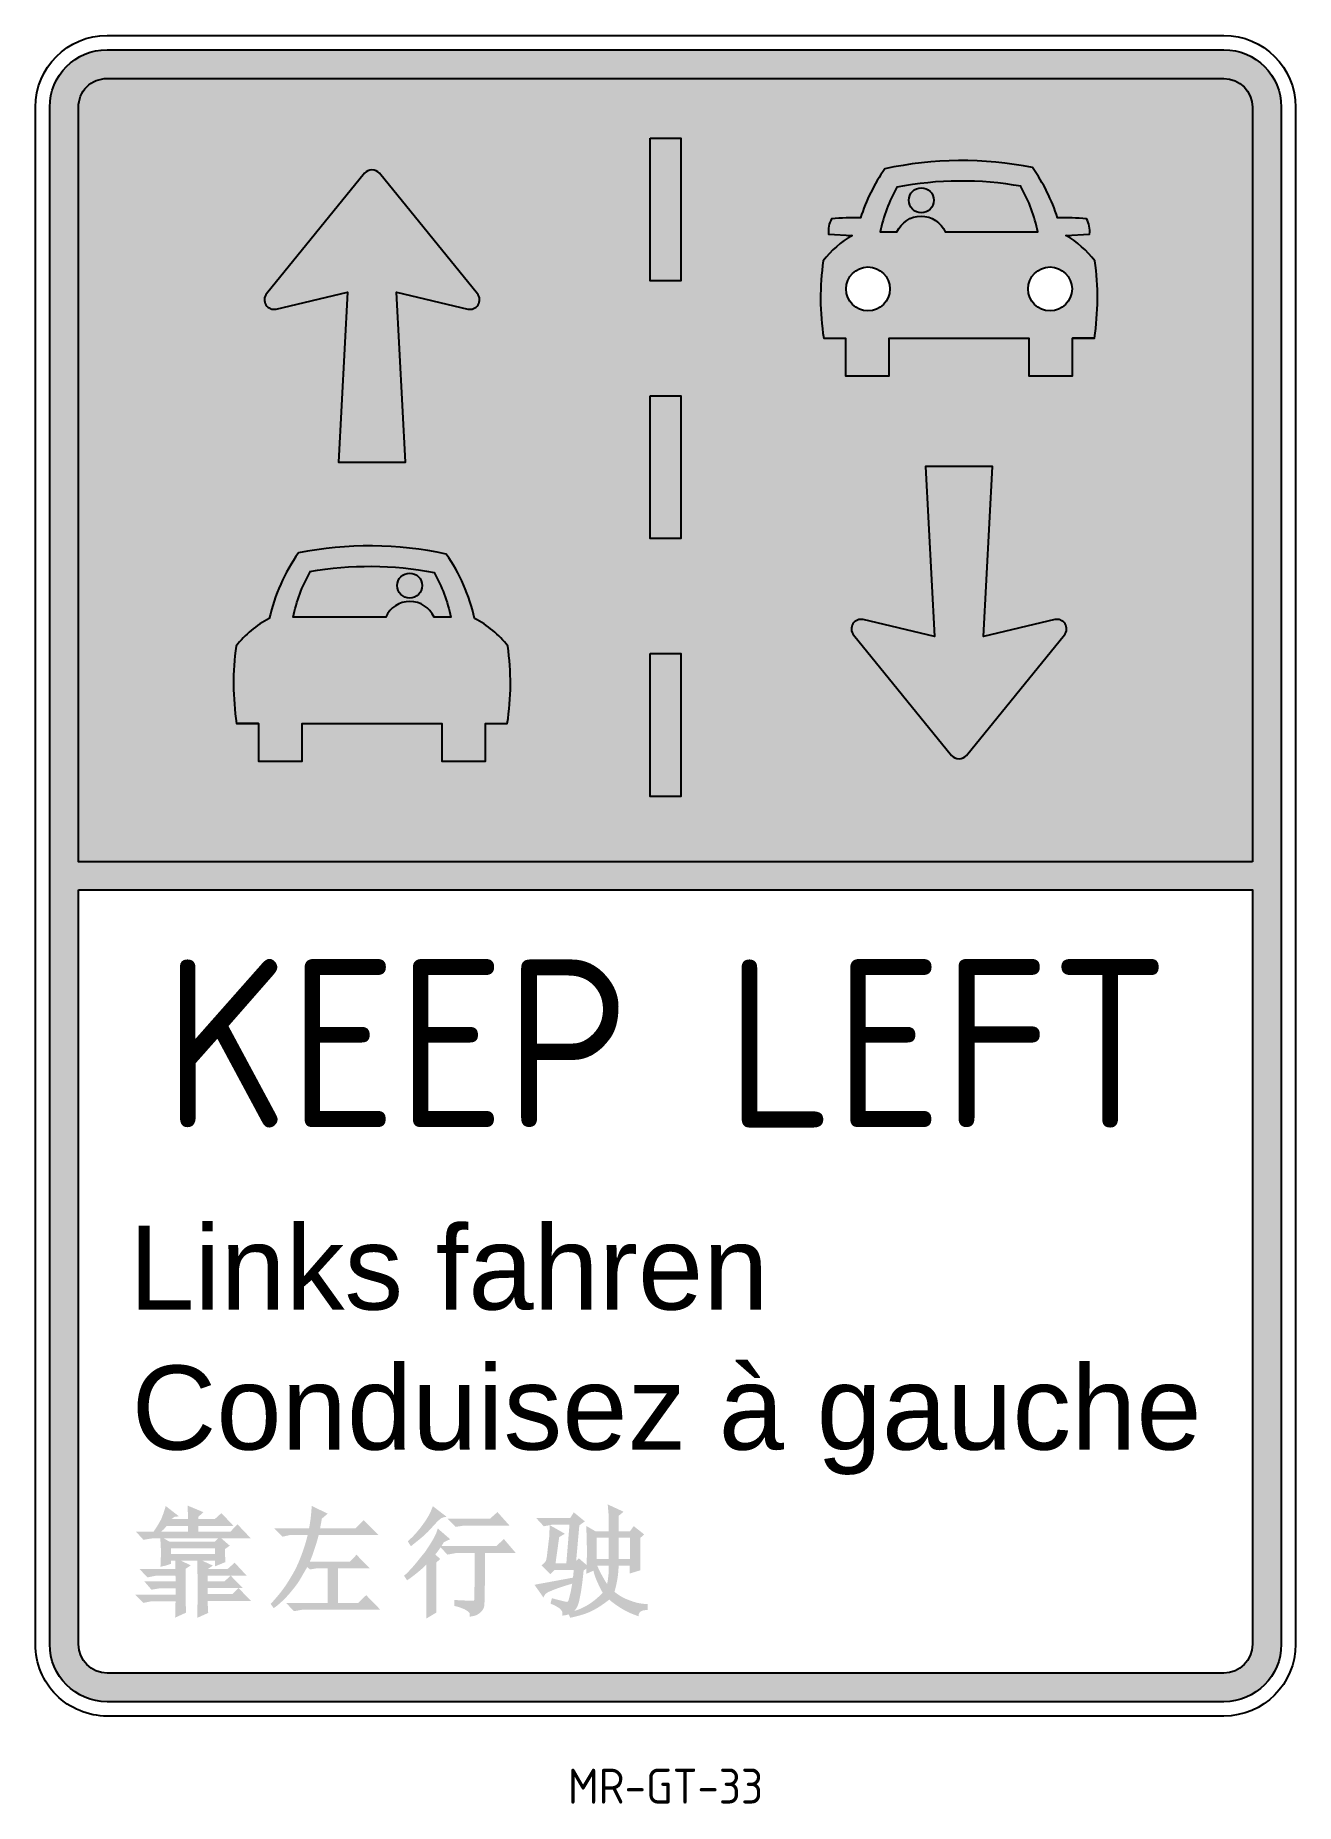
# Model space of a CAD drawing. Header units: millimetres. Extents: x 52 to 142, y -6 to 120.
import ezdxf
from ezdxf.enums import TextEntityAlignment as Align

# ---------------------------------------------------------------- set-up
doc = ezdxf.new("R2010")
doc.units = ezdxf.units.MM
doc.linetypes.add('CENTERX2', pattern=[101.60000000000001, 63.5, -12.7, 12.7, -12.7])
doc.layers.add('gold', color=7, linetype='Continuous', true_color=0xfedb00)
for name, color, linetype in [('L18', 4, 'Continuous'), ('L25', 1, 'Continuous'), ('T25', 1, 'Continuous')]:
    doc.layers.add(name, color=color, linetype=linetype)
doc.styles.add('flag text', font='arial.ttf')
doc.styles.add('ISO', font='isocp2.shx')

msp = doc.modelspace()

# ---------------------------------------------------------------- texts
at = {"layer": 'L18', "style": 'flag text'}
for s, p in [('Links fahren', (58.42035646767209, 29.02511274512469)), ('Conduisez à gauche', (58.59732960631283, 19.02787238744985))]:
    msp.add_text(s, height=6, dxfattribs=at).set_placement(p)
at = {"layer": 'L25', "style": 'ISO'}
msp.add_text('KEEP LEFT', height=12, dxfattribs=at).set_placement((96.80203334175752, 42.02152521010198), align=Align.CENTER)
at = {"layer": 'T25', "linetype": 'CENTERX2', "style": 'ISO'}
msp.add_text('MR-GT-33', height=2.5, dxfattribs=at).set_placement((96.72302393939651, -5.0000002027177), align=Align.MIDDLE_CENTER)

# ---------------------------------------------------------------- hatches: boundary and pattern name
at = {"layer": 'gold'}
h = msp.add_hatch(color=256, dxfattribs=at)
edge = h.paths.add_edge_path(flags=16)
edge.add_line((67.66330674862556, 70.88075848372428), (67.66330674862556, 68.1873467658484))
edge.add_line((67.66330674862556, 68.1873467658484), (70.7661451804212, 68.1873467658484))
edge.add_line((70.7661451804212, 68.1873467658484), (70.7661451804212, 70.88075848372428))
edge.add_line((70.7661451804212, 70.88075848372428), (80.75843360176981, 70.88075848372428))
edge.add_line((80.75843360176981, 70.88075848372428), (80.75843360176981, 68.1873467658484))
edge.add_line((80.75843360176981, 68.1873467658484), (83.86127203356554, 68.1873467658484))
edge.add_line((83.86127203356554, 68.1873467658484), (83.86127203356554, 70.88075848372428))
edge.add_line((83.86127203356554, 70.88075848372428), (85.42836386307019, 70.88075848372428))
edge.add_arc((67.00554430882572, 73.74164986596149), 18.64363107951913, 351.173006146092, 368.1754372012171)
edge.add_arc((79.9679506211097, 72.22507380684965), 6.894186915262678, 37.19548117406867, 63.03586637977446)
edge.add_arc((70.26602754915658, 75.46100595362928), 13.15362866245323, 12.77599056063047, 34.77476566553135)
edge.add_arc((75.59015756247904, 57.71764980158508), 25.8335297270433, 77.75234049373515, 101.3341388851261)
edge.add_arc((81.25855123303444, 75.46100595362952), 13.15362866245309, 144.7776907418157, 167.2240094393705)
edge.add_arc((71.55662816108136, 72.22507380684971), 6.894186915262606, 116.9641336202254, 142.8045188259315)
edge.add_arc((84.51903447336525, 73.74164986596125), 18.64363107951904, 171.8245627987822, 188.8269938539071)
edge.add_line((66.09621491912083, 70.88075848372436), (67.66330674862556, 70.88075848372428))
edge.add_line((67.66330674862556, 70.88075848372428), (66.09621491912083, 70.88075848372428))
edge.add_line((66.09621491912083, 70.88075848372428), (67.66330674862556, 70.88075848372428))
h.paths.add_polyline_path([(95.63032785263391, 75.8567731742413), (97.81732785263404, 75.8567731742413), (97.81732785263404, 65.65077317424145), (95.63032785263391, 65.65077317424145)], flags=16)
edge = h.paths.add_edge_path(flags=16)
edge.add_line((118.2162827950515, 68.59454824450931), (125.2146827950516, 77.19040911407451))
edge.add_arc((124.6837663141725, 77.62265970027696), 0.6846260869564915, 320.8489216459273, 463.2490233768899)
edge.add_line((124.5268611064239, 78.28906320771274), (119.4349663141726, 77.0901727437553))
edge.add_line((119.4349663141726, 77.0901727437553), (120.0815576185203, 89.2131727437553))
edge.add_line((120.0815576185203, 89.2131727437553), (115.2891750098246, 89.2131727437553))
edge.add_line((115.2891750098246, 89.2131727437553), (115.9357663141726, 77.0901727437553))
edge.add_line((115.9357663141726, 77.0901727437553), (110.8438715219211, 78.28906320771274))
edge.add_arc((110.6869663141724, 77.62265970027696), 0.6846260869564992, 76.75097662311009, 219.1510783540727)
edge.add_line((110.1560498332934, 77.19040911407451), (117.1544498332934, 68.59454824450931))
edge.add_arc((117.6853663141725, 69.02679883071171), 0.6846260869564647, 219.1510783540699, 320.8489216459301)
h.paths.add_polyline_path([(95.63032785263391, 94.25544417907496), (97.81732785263404, 94.25544417907513), (97.81732785263404, 84.0663191790752), (95.63032785263391, 84.0663191790752)], flags=16)
h.paths.add_polyline_path([(95.63032785263391, 112.6541144676865), (97.81732785263404, 112.6541144676867), (97.81732785263404, 102.4649894676868), (95.63032785263391, 102.4649894676868)], flags=16)
edge = h.paths.add_edge_path(flags=16)
edge.add_line((68.92079459884414, 100.4567877474643), (74.01268939109553, 101.6556782114218))
edge.add_line((74.01268939109553, 101.6556782114218), (73.36609808674771, 89.53267821142175))
edge.add_line((73.36609808674771, 89.53267821142175), (78.15848069544322, 89.53267821142175))
edge.add_line((78.15848069544322, 89.53267821142175), (77.51188939109548, 101.6556782114218))
edge.add_line((77.51188939109548, 101.6556782114218), (82.60378418334679, 100.4567877474643))
edge.add_arc((82.76068939109547, 101.1231912549001), 0.6846260869565056, 256.7509766231078, 399.1510783540678)
edge.add_line((83.29160587197458, 101.5554418411025), (76.29320587197452, 110.1513027106678))
edge.add_arc((75.76228939109546, 109.7190521244654), 0.6846260869564557, 39.15107835406896, 140.848921645931)
edge.add_line((75.23137291021641, 110.1513027106678), (68.23297291021643, 101.5554418411025))
edge.add_arc((68.7638893910955, 101.1231912549001), 0.6846260869564936, 140.848921645929, 283.2490233768891)
edge = h.paths.add_edge_path(flags=16)
edge.add_line((127.3514407861471, 98.38832684269012), (125.7843489566425, 98.38832684269012))
edge.add_line((125.7843489566425, 98.38832684269012), (127.3514407861471, 98.38832684269015))
edge.add_arc((108.9286212319028, 101.2492182249273), 18.64363107951899, 351.1730061460921, 368.1754372012169)
edge.add_arc((121.8910275441867, 99.73264216581575), 6.894186915262455, 37.19548117406681, 60.22905549755233)
edge.add_line((125.3142246541323, 105.7169161208612), (127.0066793572608, 105.8108710477457))
edge.add_arc((125.164485208136, 106.0121970328602), 1.853162549630202, 353.763126116731, 388.8728161584511)
edge.add_arc((125.0634880857475, 84.9831784085887), 21.99151353700223, 85.50427118413555, 90.89834850612621)
edge.add_arc((112.1891044722335, 102.9685743125952), 13.15362866245332, 17.71955493722186, 35.22230925818457)
edge.add_arc((117.8574981427891, 85.22521816055047), 25.83352972704371, 78.66586111487405, 102.247659506265)
edge.add_arc((123.1816281561113, 102.9685743125952), 13.15362866245315, 145.225234334469, 162.280445062778)
edge.add_arc((110.307244542597, 84.98317840858833), 21.99151353700261, 89.1016514938725, 94.4957288158646)
edge.add_arc((110.2062474202087, 106.0121970328608), 1.853162549630024, 151.1271838415694, 186.2368738832904)
edge.add_line((108.3640532710841, 105.8108710477457), (110.0565079742127, 105.7169161208612))
edge.add_arc((113.4797050841584, 99.73264216581548), 6.894186915262708, 119.7709445024468, 142.804518825932)
edge.add_arc((126.4421113964422, 101.2492182249273), 18.64363107951897, 171.824562798783, 188.826993853908)
edge.add_line((108.0192918421978, 98.38832684269012), (109.5863836717025, 98.38832684269012))
edge.add_line((109.5863836717025, 98.38832684269012), (109.5863836717025, 95.69491512481419))
edge.add_line((109.5863836717025, 95.69491512481419), (112.6892221034981, 95.69491512481419))
edge.add_line((112.6892221034981, 95.69491512481419), (112.6892221034981, 98.38832684269012))
edge.add_line((112.6892221034981, 98.38832684269012), (122.6815105248468, 98.38832684269012))
edge.add_line((122.6815105248468, 98.38832684269012), (122.6815105248468, 95.69491512481419))
edge.add_line((122.6815105248468, 95.69491512481419), (125.7843489566425, 95.69491512481419))
edge.add_line((125.7843489566425, 95.69491512481419), (125.7843489566425, 98.38832684269012))
edge.add_line((125.7843489566425, 98.38832684269012), (127.3514407861471, 98.38832684269012))
edge = h.paths.add_edge_path()
edge.add_line((138.6469047757109, 60.99999999996564), (54.80075092955694, 60.99999999996565))
edge.add_line((54.80075092955694, 60.99999999996565), (54.80075092955695, 114.8717948717605))
edge.add_arc((56.852032980839, 114.8717948717605), 2.051282051282044, 90, 180, ccw=False)
edge.add_line((56.852032980839, 116.9230769230426), (96.72382785263397, 116.9230769230426))
edge.add_line((96.72382785263397, 116.9230769230426), (136.5956227244289, 116.9230769230426))
edge.add_arc((136.5956227244289, 114.8717948717605), 2.051282051282044, 0, 90, ccw=False)
edge.add_line((138.6469047757109, 114.8717948717605), (138.6469047757109, 60.99999999996564))
h = msp.add_hatch(color=256, dxfattribs=at)
edge = h.paths.add_edge_path()
edge.add_arc((117.8574981427889, 85.22521816055057), 24.37552972704364, 79.92160919689832, 100.8876047467848)
edge.add_arc((122.361189973128, 103.9471023260552), 10.49510505035144, 150.205773235194, 168.9009722876278)
edge.add_line((112.0623860931058, 105.9674658227436), (113.2533748735563, 105.9674658227436))
edge.add_arc((114.9771730003746, 105.2134450786151), 1.881496017694006, 23.625445740463306, 156.374554259537, ccw=False)
edge.add_line((116.7009711271929, 105.9674658227436), (123.3083465352393, 105.9674658227436))
edge.add_arc((113.009542655217, 103.947102326055), 10.49510505035146, 11.09902771237358, 29.79422676480748)
edge.add_arc((122.1648986933159, 109.1891991505569), 0.05478230932238823, 139.7227754601577, 209.7942267648224, ccw=False)
edge = h.paths.add_edge_path(flags=16)
edge.add_arc((114.9928438104585, 108.2224163698731), 0.8932415853379484, 0, 360)
h = msp.add_hatch(color=256, dxfattribs=at)
edge = h.paths.add_edge_path(flags=16)
edge.add_arc((78.45481189480958, 80.71484801090735), 0.8932415853379484, 0, 360)
edge = h.paths.add_edge_path()
edge.add_arc((75.59015756247906, 57.71764980158474), 24.37552972704364, 79.11239525321503, 100.07839080310151, ccw=False)
edge.add_arc((71.08646573214, 76.43953396708939), 10.49510505035144, 11.099027712372276, 29.794226764806126, ccw=False)
edge.add_line((81.38526961216226, 78.45989746377772), (80.1942808317117, 78.45989746377772))
edge.add_arc((78.4704827048934, 77.70587671964923), 1.881496017693993, 23.62544574046319, 156.3745542595368)
edge.add_line((76.7466845780751, 78.45989746377772), (70.13930917002867, 78.45989746377772))
edge.add_arc((80.4381130500509, 76.43953396708915), 10.49510505035146, 150.2057732351925, 168.9009722876264, ccw=False)
edge.add_arc((71.28275701195201, 81.68163079159116), 0.05478230932247286, 330.2057732351426, 400.2772245397121)
at = {"layer": 'L18'}
h = msp.add_hatch(color=256, dxfattribs=at)
h.paths.add_polyline_path([(61.41249471129336, 11.57012873834115), (64.54902353937275, 11.57012873834115), (64.54902353937275, 11.9684656903957), (61.41249471129336, 11.9684656903957)], flags=16)
h.paths.add_polyline_path([(60.91378842339719, 12.68101836601714), (61.30759405650045, 12.45066305340907), (64.54902353937275, 12.45066305340907), (64.77954381753001, 12.68101836601714)], flags=16)
h.paths.add_polyline_path([(62.62921490757256, 13.17369831735382), (62.62921490757256, 13.57203526940837), (61.09766590590583, 13.57203526940837), (60.89835471414084, 13.34141913927153), (60.70254011200157, 13.17369831735382)], flags=16)
h.paths.add_polyline_path([(62.13548092187028, 11.08793137532781), (62.82865311481818, 10.76297224590881), (62.4615009102789, 10.52187360135556), (62.4615009102789, 7.9955786842668), (62.49297108926959, 7.387590704815178), (61.70621644003043, 7.031183958240046), (61.73444427636066, 8.19474719724752), (59.98584618994774, 8.19474719724752), (59.42987291146427, 8.079439095225649), (58.85291957181097, 8.676944560260903), (61.74614229825214, 8.676944560260903), (61.74817673684196, 8.760804971219738), (61.74325952186994, 9.127694232211251), (60.63623017987507, 9.127694232211251), (60.01731636893845, 9.022868718512708), (59.49281326944566, 9.630856697964358), (61.7365159120862, 9.630856697964358), (61.73117722100747, 10.02919365001888), (60.36348851230788, 10.02919365001888), (59.72359464020136, 9.903403033580599), (59.16762136171791, 10.50090849861585), (61.72485508633996, 10.50090849861585), (61.71698754159227, 11.08793137532781), (61.41249471129336, 11.08793137532781), (61.41249471129336, 10.86779775960737), (61.0453425067541, 10.7524897314924), (60.65721024104495, 10.65814673221024), (60.69917053785649, 11.71688445751915), (60.64784997273344, 12.68101836601714), (60.02767947127862, 12.68101836601714), (59.44023601380448, 12.58667544064188), (58.90524279649088, 13.17369831735382), (60.16754693622887, 13.17369831735382), (60.44728191597848, 13.59300037214808), (60.70953346572486, 14.05423263242171), (60.87737447849914, 14.49449978995568), (61.03472537345262, 14.99766225570877), (61.97883109211703, 14.26388365981884), (61.64314906656843, 14.22195345433944), (61.44383787480344, 14.06471514683814), (62.62921490757256, 14.06471514683814), (62.59787191853432, 15.02937069039366), (63.7307985366711, 14.5576559157036), (63.35315638878279, 14.22221427186819), (63.35315638878279, 14.06471514683814), (64.53840640607127, 14.06471514683814), (65.01045909093166, 14.49449978995568), (65.88113433379388, 13.57203526940837), (63.35315638878279, 13.57203526940837), (63.35315638878279, 13.17369831735382), (65.66084308085902, 13.17369831735382), (66.15387600136108, 13.69782588584662), (67.11896178119538, 12.68101836601714), (65.01417912312478, 12.68101836601714), (65.60851985617911, 12.16763420337643), (65.26234771280969, 11.92653548491628), (65.27283783063052, 11.48626832738233), (65.29381789180037, 10.99358837604565), (64.54902353937275, 10.68959442327326), (64.54902353937275, 11.08793137532781), (63.66426961326411, 11.08793137532781), (64.4021625877683, 10.7420071431691), (64.03501038322901, 10.50090849861585), (65.45116878675381, 10.50090849861585), (65.95469182507674, 10.9516581705662), (66.81487695011809, 10.02919365001888), (64.03501038322901, 10.02919365001888), (64.03501038322901, 9.630856697964358), (65.2413676516398, 9.630856697964358), (65.67146021416048, 10.02919365001888), (66.53164533920186, 9.14865933495096), (64.03501038322901, 9.14865933495096), (64.03501038322901, 8.708392177417021), (65.78685081230245, 8.708392177417021), (66.22743349264395, 9.14865933495096), (67.119088796676, 8.226194814403652), (64.03501038322901, 8.226194814403652), (64.03501038322901, 7.974613581527091), (64.06648056221971, 7.366625602075469), (63.27972591298054, 7.010218855500337), (63.32168620979208, 8.739839868480043), (63.2902160308014, 11.08793137532781)])
for points in [[(68.74100268289024, 7.71260193861438), (68.53120137330441, 8.00611337697033), (68.65734163202143, 8.147660236407614), (68.76930392146215, 8.274660507110664), (68.86864535911963, 8.388782798727686), (68.95692306248682, 8.491695720906915), (69.03569414905677, 8.585067883296599), (69.10651573632244, 8.670567895544973), (69.17094494177674, 8.749864367300145), (69.23053888291275, 8.824625908210418), (69.28664637872087, 8.896302741316827), (69.33978305418152, 8.965471543231796), (69.39025623577255, 9.032490603960479), (69.4383732499718, 9.09771821350824), (69.4844414232571, 9.16151266188022), (69.52876808210637, 9.224232239081697), (69.57166055299739, 9.286235235117925), (69.61342616240805, 9.347879939994097), (69.65434491882947, 9.409481990194944), (69.69458755880561, 9.471186408123298), (69.73429750089385, 9.533095562661341), (69.77361816365145, 9.595311822691297), (69.81269296563565, 9.65793755709542), (69.8516653254038, 9.721075134756017), (69.89067866151318, 9.7848269245553), (69.92987639252102, 9.849295295375466), (69.96936778974967, 9.91458944065246), (70.00912553558153, 9.980845852036833), (70.04908816516401, 10.04820784573274), (70.08919421364455, 10.11681873794435), (70.12938221617054, 10.18682184487589), (70.16959070788944, 10.25836048273147), (70.20975822394867, 10.33157796771537), (70.24982329949565, 10.40661761603169), (70.28973129901118, 10.48359885780256), (70.32945490430978, 10.56254557882135), (70.36897362653927, 10.64345777879937), (70.40826697684754, 10.726335457448), (70.44731446638244, 10.8111786144784), (70.48609560629184, 10.89798724960196), (70.52458990772362, 10.98676136253003), (70.56277688182561, 11.07750095297378), (70.60061213670964, 11.17010023975019), (70.6379556683431, 11.26403031809835), (70.67464356965732, 11.35865650236294), (70.7105119335837, 11.45334410688875), (70.74539685305356, 11.54745844602037), (70.77913442099826, 11.64036483410258), (70.81156073034911, 11.73142858548006), (70.87186833654218, 11.9056293393548), (70.89968816853178, 11.98833639367258), (70.92607381222241, 12.0683409149266), (70.95112770983017, 12.14584764059272), (70.97495230357109, 12.22106130814661), (70.99765003566128, 12.29418665506416), (71.01932334831677, 12.36542841882119), (71.04007468375372, 12.43499133689341), (71.06001331357832, 12.50317910309739), (71.07927582695771, 12.57069123661288), (71.09800564244917, 12.63832621296026), (71.11634617860997, 12.70688250765998), (71.1344408539974, 12.77715859623255), (71.15243308716877, 12.8499529541984), (71.17046629668133, 12.92606405707796), (71.17202142968266, 12.93291252080267), (69.93686983348022, 12.93291252080267), (69.37040643717593, 12.80712190436442), (68.76198274406009, 13.41510988381604), (71.27152513972955, 13.41510988381604), (71.28243541088354, 13.47406399840488), (71.30104229632909, 13.5789816439026), (71.31936234602311, 13.68697034937196), (71.33729311843106, 13.79772300881578), (71.35473900123824, 13.91144435956553), (71.37163169900916, 14.03038651226703), (71.3879097455282, 14.15731342089481), (71.40351167457976, 14.29498903942331), (71.41837601994811, 14.44617732182702), (71.4324413154177, 14.61364222208043), (71.44564609477287, 14.80014769415795), (71.45792889179793, 15.00845769203414), (72.60134562775555, 14.45288250638523), (72.1817431830557, 14.09647575981017), (72.15077151794372, 13.9145734654012), (72.12082428436358, 13.74585625513715), (72.091942457123, 13.58975086448995), (72.06416701102981, 13.44568402893161), (72.05802733074141, 13.41510988381604), (74.58396742758465, 13.41510988381604), (75.16092094170978, 13.99165024611157), (76.23090720186518, 12.93291252080267), (71.95431077520833, 12.93291252080267), (71.94324790699451, 12.88567283081461), (71.92246925538824, 12.80046115346827), (71.90222329996608, 12.7209821214023), (71.88212076122701, 12.6455159410326), (71.86177235966997, 12.57234281877502), (71.84078881579396, 12.49974296104552), (71.81878085009791, 12.42599657425995), (71.7953591830808, 12.34938386483413), (71.77026088046537, 12.26866617190087), (71.74372838886941, 12.18452936546045), (71.71613050013455, 12.09814044822968), (71.68783600610233, 12.01066642292579), (71.65921369861431, 11.92327429226583), (71.63063236951213, 11.83713105896673), (71.6024608106373, 11.75340372574561), (71.57506781383141, 11.67325929531949), (71.54870265501731, 11.59753377842243), (71.52313654644273, 11.52573921785598), (71.4980211844368, 11.45705666443876), (71.47300826532843, 11.39066716898936), (71.44774948544672, 11.3257517823263), (71.42189654112066, 11.26149155526823), (71.39510112867927, 11.19706753863373), (71.36701494445161, 11.13166078324133), (71.33738529759259, 11.06467072634838), (71.32415897625422, 11.03557068590527), (74.19583516187552, 11.03557068590527), (74.65739790338691, 11.51776812282555), (75.61199356540034, 10.5428908084755), (73.34614015465499, 10.5428908084755), (73.34614015465499, 8.07949119960588), (74.78327861934966, 8.07949119960588), (75.34974201565396, 8.635066459161703), (76.35678809229975, 7.597293836592495), (70.80754490187061, 7.597293836592495), (70.1991213832266, 7.492468322893938), (69.62216786910147, 8.07949119960588), (72.60134562775555, 8.07949119960588), (72.60134562775555, 10.5428908084755), (71.77263068170488, 10.5428908084755), (71.33204800136338, 10.46951291193305), (71.13449567951865, 10.64614372298793), (71.10301501265646, 10.58656809969098), (71.06833156434351, 10.52269004970669), (71.03370958395004, 10.46044989794089), (70.9990466285784, 10.39935627494247), (70.96424025533102, 10.33891781126034), (70.92918802131024, 10.27864313744334), (70.89378748361854, 10.21804088404036), (70.85793619935822, 10.15661968160033), (70.82153172563174, 10.09388816067213), (70.78448186402429, 10.02950168018938), (70.7467353940526, 9.963702512624945), (70.70825133971621, 9.896879658836323), (70.66898872501473, 9.829422119681094), (70.62890657394767, 9.761718896016855), (70.58796391051459, 9.694158988701115), (70.54611975871504, 9.627131398591498), (70.50333314254861, 9.561025126545527), (70.45957674468164, 9.496130217055974), (70.4148778824478, 9.432340889156219), (70.36927753184752, 9.369452405514775), (70.32281666888119, 9.307260028800282), (70.2755362695493, 9.2455590216812), (70.2274773098523, 9.184144646826194), (70.1786807657906, 9.122812166903696), (70.12918761336466, 9.06135684458236), (70.07904565830589, 8.999642188307899), (70.02833002526955, 8.937804689634557), (69.9771226686419, 8.876049085893765), (69.92550554280916, 8.814580114417051), (69.87356060215755, 8.753602512535746), (69.82136980107337, 8.69332101758135), (69.76901509394287, 8.63394036688528), (69.71657843515216, 8.575665297779036), (69.66405982529774, 8.518601591217159), (69.61113144981626, 8.46245920264678), (69.55738354035458, 8.40684913113817), (69.50240632855949, 8.3513823757615), (69.44579004607789, 8.295669935587153), (69.38712492455653, 8.239322809685344), (69.32600119564232, 8.181951997126301), (69.26200909098203, 8.12316849698028), (69.19501885034448, 8.062890414386924), (69.12602074598611, 8.002264278763146), (69.05628505828537, 7.942743725595289), (68.98708206762063, 7.885782390369567), (68.91968205437037, 7.832833908572351), (68.85535529891293, 7.785351915689883), (68.79537208162675, 7.744790047208436)], [(78.32349230511603, 12.47164116376713), (78.37507528175439, 12.52274700178651), (78.42735486147514, 12.57387331657035), (78.48004420699331, 12.62504058141881), (78.53285648102396, 12.67626926963187), (78.58550484628212, 12.72757985450977), (78.63770246548285, 12.77899280935254), (78.6891625013412, 12.83052860746023), (78.73959811657218, 12.88220772213301), (78.78877369482854, 12.93402674073314), (78.83665850351359, 12.98588670687171), (78.8832730309683, 13.0376647782221), (78.92863776553367, 13.0892381124575), (78.97277319555067, 13.14048386725133), (79.01569980936031, 13.19127920027691), (79.0574380953036, 13.24150126920743), (79.09800854172146, 13.2910272317163), (79.13744871068602, 13.33978201748469), (79.17586445919359, 13.38788164422557), (79.21337871797162, 13.43548990165962), (79.25011441774765, 13.48277057950771), (79.28619448924903, 13.52988746749071), (79.32174186320323, 13.57700435532935), (79.3568794703377, 13.62428503274436), (79.39173024137992, 13.67189328945672), (79.42637613014811, 13.71993490631263), (79.46073518282407, 13.76828362866048), (79.4946844686803, 13.8167551929741), (79.52810105698937, 13.86516533572746), (79.5608620170238, 13.91332979339441), (79.59284441805616, 13.96106430244881), (79.623925329359, 14.00818459936448), (79.6539818202049, 14.05450642061535), (79.6829370588466, 14.09993080988478), (79.71089860945762, 14.1447000396935), (79.73802013519168, 14.18914168977197), (79.76445529920252, 14.23358333985039), (79.79035776464391, 14.27835256965919), (79.81588119466959, 14.32377695892854), (79.84117925243328, 14.37018408738885), (79.86640560108869, 14.41790153477036), (79.89175829533703, 14.46745479355716), (79.9176129560693, 14.52016100724816), (79.94438959572402, 14.57753523209611), (79.9725082267396, 14.64109252435356), (80.00238886155454, 14.71234794027329), (80.03445151260729, 14.79281653610786), (80.06911619233634, 14.88401336811006), (80.10680291318013, 14.98745349253255), (81.09286875418428, 14.23270979390291), (81.04340803406375, 14.22481716976382), (80.9971332621266, 14.21674028195417), (80.95378833300309, 14.20829486680359), (80.91311714132335, 14.19929666064166), (80.87486358171758, 14.18956139979776), (80.83877154881594, 14.17890482060153), (80.80458493724868, 14.16714265938247), (80.77204764164595, 14.15409065247009), (80.74086257995594, 14.13954747478573), (80.71056876339902, 14.12324355561791), (80.68066422651349, 14.10489226284697), (80.65064700383775, 14.08420696435324), (80.62001512991012, 14.060901028017), (80.58826663926894, 14.03468782171872), (80.55489956645259, 14.00528071333855), (80.51941194599941, 13.97239307075695), (80.48147425633937, 13.93589181481668), (80.44144675146877, 13.89625807821058), (80.39986212927559, 13.8541265465939), (80.35725308764773, 13.81013190562201), (80.31415232447316, 13.76490884095015), (80.27109253763976, 13.71909203823359), (80.22860642503552, 13.67331618312774), (80.18722668454838, 13.62821596128778), (80.14737332799203, 13.58431686514967), (80.10901562288345, 13.54170761427184), (80.07201015066526, 13.50036773499326), (80.03621349278025, 13.46027675365306), (80.00148223067112, 13.4214141965902), (79.96767294578056, 13.38375959014368), (79.93464221955134, 13.34729246065265), (79.90224663342609, 13.311992334456), (79.87032569520171, 13.27779437810161), (79.83865061809146, 13.24445631897236), (79.80697554166274, 13.21169152465982), (79.77505460548295, 13.17921336275567), (79.74264194911949, 13.14673520085146), (79.70949171213975, 13.11397040653895), (79.67535803411114, 13.08063234740967), (79.63999505460109, 13.04643439105531), (79.60316374239675, 13.01113085256982), (79.5646523831647, 12.97463983705672), (79.52425609179119, 12.93692039712199), (79.48176998316254, 12.89793158537136), (79.43698917216508, 12.85763245441087), (79.3897087736851, 12.81598205684629), (79.33972390260894, 12.77293944528357), (79.28682967382291, 12.7284636723286), (79.23044899675571, 12.68214185101752), (79.1685159590057, 12.63207333610806), (79.09859244271368, 12.57598554278803), (79.01824033002043, 12.5116058862455), (78.92502150306676, 12.43666178166832), (78.8164978439934, 12.34888064424446), (78.6902312349412, 12.2459898891618), (78.54378355805088, 12.12571693160838)], [(81.14531899434482, 14.09643658914133), (84.19792722880115, 14.09643658914133), (84.7224303282939, 14.56815143773829), (85.5931055711561, 13.59327412338821), (82.27824578695342, 13.59327412338821), (81.73276262629078, 13.50941371242939)], [(80.27993655809456, 11.53727225731195), (80.64179613049372, 11.21373499938437), (80.36905446292653, 10.98311879534063), (80.36905446292653, 7.398086226849866), (79.63475005384792, 6.957819069315914), (79.63475005384792, 10.82382993433721), (79.61106547169321, 10.79877333906326), (79.55782294298459, 10.74311208322177), (79.50916981628754, 10.69301968279552), (79.46428655523638, 10.64767718845873), (79.38255148460965, 10.56796612075039), (79.34406060230296, 10.53195964872739), (79.30606144017989, 10.49742728549075), (79.26782153770749, 10.46362173978073), (79.22895673768292, 10.43008235260161), (79.18916995873597, 10.39642012302359), (79.14816411949631, 10.362246050117), (79.10564213859377, 10.32717113295203), (79.061306934658, 10.29080637059897), (79.01486142631883, 10.25276276212812), (78.96600853220595, 10.21265130660971), (78.91409603845588, 10.16993286240421), (78.85705120123217, 10.12346772503332), (78.79244614420526, 10.07196604930898), (78.71785299104542, 10.01413799004304), (78.63084386542297, 9.948693702047446), (78.5289908910083, 9.8743433401341), (78.40986619147176, 9.789797059114928), (78.27104189048364, 9.69376501380182), (78.05075063754879, 10.01872406931387), (78.22908159367213, 10.17596237681519), (78.55427367587171, 10.51140402065057), (78.90044564476933, 10.90974097270511), (79.23612767031793, 11.32904302749933), (79.58229981368737, 11.75882767061689), (79.90749172141513, 12.25150754804666), (80.12778297434998, 12.6183968829451), (80.34807422728485, 13.05866404047907), (80.4634649998986, 13.39410568431445), (81.34463018610982, 12.6288793973615), (80.88306744459842, 12.40874585554799), (80.84606710427673, 12.33830085741993), (80.80637253731831, 12.26874646527626), (80.76473157063978, 12.20048191723805), (80.72336755968112, 12.13619951993172), (84.63850990914266, 12.13619951993172), (85.18399306980527, 12.6393619856848), (86.03368825149761, 11.64351956859504), (83.83063572309688, 11.64351956859504), (83.82912058486322, 10.50336296114622), (83.8244236161792, 9.555075942451321), (83.81708364247771, 8.861625479120288), (83.8075001880266, 8.3811530240645), (83.79607277709368, 8.071800030195288), (83.7832009339469, 7.891707950424017), (83.76928418285405, 7.799018237662093), (83.75472204808304, 7.751872344820921), (83.73984234439591, 7.715321609687773), (83.72468604853142, 7.68205690955433), (83.70922242772255, 7.651679006588079), (83.6934207492022, 7.62378866295678), (83.67725028020332, 7.597986640827894), (83.66068028795887, 7.573873702369053), (83.64368003970179, 7.551050609747886), (83.62621880266508, 7.529118125131983), (83.60826413670564, 7.507736725725916), (83.58977677217676, 7.486805748882045), (83.57071573205566, 7.466284246989797), (83.55104003931964, 7.446131272438475), (83.53070871694591, 7.426305877617448), (83.50968078791179, 7.406767114916061), (83.48791527519448, 7.387474036723784), (83.46537120177133, 7.368385695429833), (83.44203832332977, 7.349491854059476), (83.41802932639843, 7.330905118181075), (83.39348763021604, 7.312768803998789), (83.3685566540215, 7.295226227716793), (83.34337981705359, 7.278420705539272), (83.31810053855114, 7.26249555367043), (83.29286223775294, 7.247594088314496), (83.26780833389783, 7.233859625675588), (83.24301053666198, 7.221384297613039), (83.21825371747124, 7.210055498606561), (83.19325103818859, 7.199709438791), (83.16771566067729, 7.190182328301201), (83.1413607468004, 7.181310377272037), (83.11389945842107, 7.172929795838311), (83.08504495740243, 7.164876794134923), (83.05451040560762, 7.156987582296647), (83.02203628291494, 7.149125668769241), (82.9874723412633, 7.141263755241891), (82.95069565060678, 7.133401841714484), (82.91158328089945, 7.125539928187077), (82.87001230209543, 7.117678014659713), (82.8258597841488, 7.109816101132292), (82.7790027970136, 7.101954187604886), (82.72931841064396, 7.094092274077536), (82.72931841064396, 7.356156021370477), (82.67686817048337, 7.419051329589575), (82.53000739335076, 7.53435943161146), (82.36216638057645, 7.628702356986704), (82.09991483083007, 7.733527870685275), (81.84815322443272, 7.817388281644124), (81.68031221165842, 7.859318487123527), (81.63835191484688, 7.848835972707146), (81.63835191484688, 8.289103130241099), (82.09287351550367, 8.26604457688978), (82.43630698733081, 8.25106291563048), (82.6844284014467, 8.242899011044766), (82.85301382896981, 8.2402937277142), (82.9578393410185, 8.241987930220557), (83.01468100871122, 8.24672248314533), (83.03931490316633, 8.25323825107014), (83.04751709550229, 8.260276098576721), (83.05244626331115, 8.266832812091305), (83.05679151007942, 8.2729288654193), (83.06062454576733, 8.27884065421068), (83.064017080335, 8.284844574115578), (83.06704082374262, 8.291217020784014), (83.0697674859504, 8.298234389866035), (83.07226877691843, 8.306173077011731), (83.07461640660696, 8.31530947787122), (83.07686159637959, 8.332251490087298), (83.07897361321365, 8.388933019274713), (83.08090123548999, 8.523619473040807), (83.08259324158941, 8.774576258993147), (83.08399840989271, 9.18006878473916), (83.08506551878078, 9.778362457886356), (83.08574334663432, 10.60772268604219), (83.08596708600761, 11.64351956859504), (81.7747227486305, 11.64351956859504), (81.14531899434482, 11.52821154048007), (80.66720220153397, 12.0529802652683), (80.63560854144872, 12.00741971896717), (80.59366024505503, 11.94830692856182), (80.55350468352398, 11.89248017286743), (80.51556186929393, 11.84005205766897), (80.47894055689109, 11.78998865940641), (80.44242168636359, 11.74096942218382), (80.40478619775948, 11.69167379010508), (80.3648150311269, 11.64078120727416), (80.3212891265139, 11.58697111779496)]]:
    msp.add_hatch(color=256, dxfattribs=at).paths.add_polyline_path(points)
h = msp.add_hatch(color=256, dxfattribs=at)
h.paths.add_polyline_path([(91.06867140816611, 13.56291049906138), (91.08724656348149, 12.94000607616914), (91.10051453156387, 12.45326601017517), (91.1084753124133, 12.06278234460269), (91.1111289060298, 11.72864712297492), (91.1084753124133, 11.41095238881509), (91.10051453156387, 11.06979018564635), (91.09113572384142, 10.78383225960262), (90.5365379583569, 11.26619213734051), (90.3440639680416, 11.08516999099018), (90.57050378217602, 13.61947989208074), (90.96677358776513, 13.9023270049915), (90.17423415105877, 14.54721841060286), (89.9251503380637, 14.15123243774645), (87.47960055477812, 14.15123243774645), (88.03437800344797, 13.55159660567611), (88.66840944812999, 13.67604935900709), (89.86854051538396, 13.67604935900709), (89.64210070124953, 10.91546173802513), (88.87220526340376, 10.91546173802513), (89.13261107582913, 12.78225252064074), (89.54020270637672, 13.01984413391734), (88.45699562800418, 13.634551366711), (88.41932563513494, 12.79356641402601), (88.31742781473393, 11.94502514920071), (88.24949581815207, 11.37933099728619), (88.19288582100052, 11.09648388437543), (88.09098800059952, 10.9494034181809), (87.87587018589542, 10.76838127183057), (88.49857963114711, 10.12348994012615), (88.81559526625223, 10.44027865928575), (90.17423415105877, 10.44027865928575), (90.11762415390719, 9.885898326849524), (87.36638056047501, 9.376773567954341), (88.01173400458735, 8.460349016724447), (88.06834400173891, 8.596115589533735), (88.14759799775108, 8.720568342864663), (88.3513938130249, 8.856334915673937), (88.87220526340376, 9.071298742180044), (89.57416870466767, 9.308890281549704), (90.06101433122744, 9.455970747744256), (89.95911633635464, 8.890276595829686), (89.8119305182324, 8.301954657144645), (89.75532052108082, 8.18881579719898), (89.69871052392926, 8.154874190950093), (89.52888070694641, 8.177501903813717), (88.9967472571372, 8.313268550529894), (88.61179945097841, 8.415093517090309), (88.50990163057745, 8.030421437619179), (88.78162944243307, 7.9172825776735), (89.09864507753818, 7.736260505230074), (89.27979689395137, 7.566552252265023), (89.34772889053323, 7.453413392319373), (89.34772889053323, 7.170566279408614), (89.59681270352827, 7.204507959564406), (89.81562130646377, 7.263375771071548), (89.91382833863337, 7.023485813214077), (90.04180519267774, 7.049190641930092), (90.16279424389455, 7.075326371026772), (90.27723775976075, 7.10179356213251), (90.38557800775331, 7.128492776875373), (90.4882572553492, 7.15532457688381), (90.58571777002531, 7.182189523786018), (90.67840181925868, 7.208988179210248), (90.7667516705262, 7.235621104784766), (90.851253817354, 7.262069886017738), (90.93257165746466, 7.288640203936563), (91.01141281462989, 7.315718763448455), (91.0884849126214, 7.343692269460742), (91.1644955752109, 7.372947426880682), (91.24015242617014, 7.403870940615572), (91.31616308927079, 7.436849515572643), (91.3932351882846, 7.472269856659164), (91.47192708251275, 7.510435803424482), (91.55220007337415, 7.551319733986485), (91.6338661978174, 7.594811161104996), (91.71673749279078, 7.640799597539992), (91.8006259952429, 7.689174556051295), (91.88534374212207, 7.739825549398898), (91.97070277037685, 7.792642090342735), (92.05651511695561, 7.8475136916426), (92.14271812767828, 7.904418255754319), (92.22975038385036, 7.963687243917004), (92.31817577564878, 8.02574050706556), (92.40855819325051, 8.090997896134933), (92.50146152683247, 8.159879262060098), (92.59744966657165, 8.232804455776002), (92.69708650264494, 8.31019332821759), (92.7085071626165, 8.3192410928182), (92.7124018073898, 8.31559613299056), (92.77829195544733, 8.256699120557084), (92.84526565667376, 8.199776143589414), (92.91285853212936, 8.14497451845578), (92.98062831587065, 8.092294245444943), (93.04813274195413, 8.041735324845515), (93.11492954443628, 7.993297756946216), (93.18057645737358, 7.946981542035839), (93.24463121482253, 7.902786680402922), (93.3066515508396, 7.860713172336272), (93.3664255461494, 7.820679994160525), (93.42466266814887, 7.782282026344216), (93.48230273090311, 7.745033125391824), (93.5402855484772, 7.708447147807771), (93.59955093493618, 7.672037950096506), (93.66103870434515, 7.635319388762635), (93.72568867076915, 7.597805320310524), (93.79444064827327, 7.559009601244679), (93.86862511830374, 7.518409259109884), (93.95113523183134, 7.475334005611838), (94.04525480720812, 7.429076723496589), (94.15426766278601, 7.378930295510312), (94.28145761691698, 7.324187604398826), (94.430108487953, 7.264141532908393), (94.60350409424608, 7.198084963784947), (94.80492825414818, 7.125310779774534), (94.81625025357845, 7.283705139354293), (94.87286025073003, 7.385530105914722), (94.9521140722704, 7.476041179089872), (95.14458788811389, 7.555238358879773), (95.4616036976908, 7.577866071743369), (95.4616036976908, 7.996479831370291), (95.36259154741244, 8.000982161984847), (95.27664833870955, 8.005981691098196), (95.20198289708368, 8.011445271527744), (95.13680404803641, 8.017339756091086), (95.07932061706929, 8.023631997605758), (95.02774142968381, 8.030288848889295), (94.98027531138163, 8.03727716275915), (94.93513108766426, 8.044563792032942), (94.8908124274844, 8.052130321352617), (94.84700237359965, 8.06001726265806), (94.80367881221864, 8.068279859713765), (94.76081962955017, 8.076973356284096), (94.71840271180291, 8.08615299613339), (94.67640594518556, 8.095874023026095), (94.63480721590687, 8.106191680726578), (94.59358441017552, 8.117161212999218), (94.55265644570879, 8.128836022106395), (94.51170636625811, 8.14126214430176), (94.47035824708341, 8.154483774337091), (94.42823616344471, 8.1685451069641), (94.38496419060188, 8.183490336934394), (94.34016640381498, 8.199363658999754), (94.29346687834389, 8.21620926791179), (94.24448968944863, 8.234071358422195), (94.1930210760459, 8.252972027858686), (94.13949593167958, 8.272844983853258), (94.08451131355031, 8.293601836613686), (94.02866427885878, 8.315154196348), (93.97255188480555, 8.337413673264091), (93.91677118859135, 8.36029187756986), (93.86191924741678, 8.383700419473325), (93.80859311848252, 8.40755090918233), (93.75724612306588, 8.431777054376905), (93.70775663875081, 8.456400952625383), (93.65985930719795, 8.481466798968068), (93.61328877006801, 8.507018788445432), (93.56777966902156, 8.533101116097836), (93.52306664571933, 8.559757976965681), (93.47888434182188, 8.587033566089314), (93.43496739898995, 8.614972078509165), (93.39109099961374, 8.643621392149509), (93.347192489002, 8.673044116470518), (93.30324975319303, 8.703306543816165), (93.25924067822517, 8.73447496653058), (93.21514315013677, 8.76661567695778), (93.17093505496615, 8.799794967441866), (93.12659427875165, 8.834079130326838), (93.08209870753161, 8.869534457956728), (93.08009212665694, 8.871183338052202), (93.09762957277069, 8.932626295267877), (93.13900347663045, 9.086236580664174), (93.17480484616314, 9.228312005989945), (93.2056970777283, 9.36050987854733), (93.23234356768548, 9.484487505638551), (93.2554077123942, 9.601902194565906), (93.27555290821394, 9.71441125263146), (93.29344255150426, 9.823671987137512), (93.309629472224, 9.931407997730343), (93.3242242347293, 10.03960805343241), (93.33722683697549, 10.15032721561023), (93.34863727691804, 10.26562054563034), (93.35845555251234, 10.38754310485934), (93.3666816617138, 10.51814995466368), (93.37331560247777, 10.65949615640998), (93.37576691996223, 10.73443959167481), (94.17089680946614, 10.73443959167481), (94.17089680946614, 10.18005933314553), (94.91814807397947, 10.40633697912996), (94.91814807397947, 12.7143692342361), (95.20119788526544, 12.97458856037631), (94.45394662075213, 13.56291049906138), (94.19354080832676, 13.20086620636074), (93.37835737275977, 13.20086620636074), (93.37835737275977, 14.29831290394098), (93.7293391806276, 14.59247391023699), (92.5971401099555, 15.11291256251742), (92.6763941059677, 14.21911572415109), (92.6763941059677, 13.20086620636074), (91.71402485227844, 13.20086620636074), (91.06867140816611, 13.57422439244665)])
h.paths.add_polyline_path([(92.24442405555367, 8.818744824246533), (92.23219760593507, 8.835036690256924), (92.2074749712363, 8.87024157937277), (92.18522902118674, 8.904297402346497), (92.16466367906456, 8.938154348288034), (92.14498286814786, 8.97276260630738), (92.12539051171481, 9.009072365514594), (92.10524532572046, 9.047805475012051), (92.08452519682788, 9.088770423872301), (92.06336280437715, 9.131547361160482), (92.04189082770834, 9.175716435941634), (92.02024194616148, 9.220857797280825), (91.99854883907666, 9.26655159424298), (91.97694418579391, 9.312377975893295), (91.9555606656533, 9.357917091296738), (91.93448120311459, 9.402905612940142), (91.91358970311624, 9.447706306997159), (91.89272031571656, 9.492838463063105), (91.87170719097364, 9.538821370733398), (91.85038447894573, 9.586174319603455), (91.82858632969109, 9.635416599268591), (91.80614689326782, 9.687067499324211), (91.78290031973424, 9.741646309365688), (91.75873972834982, 9.799745976979988), (91.73379411517978, 9.862254081720888), (91.70825144549066, 9.930131861133543), (91.68229968454891, 10.00434055276335), (91.65612679762111, 10.08584139415555), (91.62992074997375, 10.17559562285545), (91.60386950687341, 10.2745644764083), (91.57816103358651, 10.38370919235943), (91.06867140816611, 10.15743154637499), (91.08238647314683, 10.53238389756292), (90.87619759232263, 10.39502308574471), (90.85174030832435, 10.15506894913861), (90.82914054650254, 9.942305700305507), (90.80813294596213, 9.75369494238026), (90.78845214580794, 9.586198278497871), (90.76983278514494, 9.436777311793218), (90.75200950307803, 9.302393645401235), (90.73471693871217, 9.1800088824569), (90.71768973115215, 9.06658462609506), (90.70072148864755, 8.959564940062304), (90.68384169602625, 8.858323730551444), (90.66713880726067, 8.76271736436679), (90.65070127632332, 8.672602208312906), (90.63461755718662, 8.587834629194102), (90.61897610382309, 8.508270993814772), (90.6038653702051, 8.433767668979367), (90.58937381030518, 8.364181021492282), (90.57551800967978, 8.299279028474128), (90.56202708022121, 8.23847610831022), (90.54855826540584, 8.181098289702145), (90.53476880871003, 8.126471601351408), (90.52031595361008, 8.073922071959583), (90.50485694358237, 8.022775730228215), (90.48804902210321, 7.972358604858808), (90.46954943264895, 7.921996724552979), (90.44888273952628, 7.871019800727776), (90.42504279036311, 7.818772275662422), (90.39689075361777, 7.764602274351642), (90.36328779774848, 7.707857921790289), (90.32309509121362, 7.647887342973089), (90.2751738024714, 7.584038662894823), (90.21838509998017, 7.515660006550217), (90.21302266628771, 7.509754420011543), (90.24435172450627, 7.518702091808574), (90.37923892901219, 7.561705520889912), (90.50107930607469, 7.60486363701521), (90.61131021873231, 7.647988610865948), (90.71136903002359, 7.690892613123491), (90.80269310298708, 7.733387814469236), (90.88671980066133, 7.77528638558459), (90.96488648608485, 7.816400497150948), (91.03854759732535, 7.856669380320167), (91.10872587256681, 7.89654050812592), (91.17636112502245, 7.936588414072329), (91.24239316790539, 7.977387631663472), (91.30776181442882, 8.019512694403584), (91.37340687780588, 8.06353813579663), (91.44026817124971, 8.11003848934686), (91.5092855079735, 8.159588288558307), (91.58147609758565, 8.213021711588507), (91.65816673527586, 8.272211515208237), (91.74076161262892, 8.33929010084162), (91.83066492122977, 8.416389869912859), (91.92928085266333, 8.505643223846032), (92.0380135985144, 8.609182564065403), (92.15826735036798, 8.729140291995105)], flags=16)
h.paths.add_polyline_path([(92.6763941059677, 10.73443959167481), (92.67537689508138, 10.58737568099175), (92.67250216866351, 10.45844271103429), (92.66803528607578, 10.34508842850508), (92.66224160667979, 10.24476058010678), (92.65538648983724, 10.15490691254197), (92.64773529490974, 10.07297517251329), (92.63955338125892, 9.996413106723391), (92.63110610824646, 9.922668461874888), (92.62250404227304, 9.849387861702578), (92.6132385778955, 9.775013438069873), (92.60264631670972, 9.698186199872406), (92.59006386031157, 9.61754715600581), (92.57482781029698, 9.531737315365628), (92.55627476826174, 9.439397686847496), (92.55436212023231, 9.430890253883558), (92.54593316230294, 9.442918582143715), (92.51039715849286, 9.495687240543983), (92.47530341892246, 9.549693354589774), (92.44051926322938, 9.604936924425427), (92.40591938234344, 9.661421633103327), (92.37140795236307, 9.719165895307821), (92.33689652067889, 9.778191808631188), (92.30229663468145, 9.83852147066592), (92.26751984176138, 9.900176979004396), (92.23247768930932, 9.963180431238836), (92.1970817247158, 10.02755392496175), (92.16124349537147, 10.09331955776544), (92.1248340077101, 10.16073145013372), (92.08756210433835, 10.23097181411613), (92.04909608690606, 10.30545488465362), (92.0091042570631, 10.38559489668718), (91.96725491645928, 10.47280608515771), (91.92321636674454, 10.56850268500628), (91.87665690956868, 10.67409893117374), (91.85115393063117, 10.73443959167481)], flags=16)
h.paths.add_polyline_path([(92.6763941059677, 12.73699702100664), (92.6763941059677, 11.20962274432112), (91.81592284715124, 11.20962274432112), (91.81592284715124, 12.73699702100664)], flags=16)
h.paths.add_polyline_path([(93.37835737275977, 11.20962274432112), (93.37835737275977, 12.73699702100664), (94.19354080832676, 12.73699702100664), (94.19354080832676, 11.20962274432112)], flags=16)
at = {"layer": 'L25'}
h = msp.add_hatch(color=256, dxfattribs=at)
edge = h.paths.add_edge_path(flags=16)
edge.add_line((138.6469047757109, 60.99999999996564), (54.80075092955694, 60.99999999996565))
edge.add_line((54.80075092955694, 60.99999999996565), (54.80075092955695, 114.8717948717605))
edge.add_arc((56.852032980839, 114.8717948717605), 2.051282051282044, 90, 180, ccw=False)
edge.add_line((56.852032980839, 116.9230769230426), (96.72382785263397, 116.9230769230426))
edge.add_line((96.72382785263397, 116.9230769230426), (136.5956227244289, 116.9230769230426))
edge.add_arc((136.5956227244289, 114.8717948717605), 2.051282051282044, 0, 90, ccw=False)
edge.add_line((138.6469047757109, 114.8717948717605), (138.6469047757109, 60.99999999996564))
edge = h.paths.add_edge_path()
edge.add_line((56.852032980839, 118.9743589743246), (136.5956227244289, 118.9743589743246))
edge.add_arc((136.5956227244289, 114.8717948717605), 4.102564102564088, 0, 90, ccw=False)
edge.add_line((140.698186826993, 114.8717948717605), (140.698186826993, 5.12820512817072))
edge.add_arc((136.5956227244289, 5.128205128170706), 4.102564102564088, -90, 2.2737367544323206e-13, ccw=False)
edge.add_line((136.5956227244289, 1.025641025606603), (56.85203298083894, 1.025641025606632))
edge.add_arc((56.85203298083896, 5.128205128170734), 4.102564102564102, 179.9999999999998, 269.9999999999998, ccw=False)
edge.add_line((52.74946887827485, 5.128205128170748), (52.74946887827491, 114.8717948717605))
edge.add_arc((56.852032980839, 114.8717948717605), 4.102564102564088, 90, 180, ccw=False)
edge = h.paths.add_edge_path(flags=16)
edge.add_line((54.80075092955694, 58.99999999996565), (138.6469047757109, 58.99999999996565))
edge.add_line((138.6469047757109, 58.99999999996565), (138.6469047757109, 5.12820512817072))
edge.add_arc((136.5956227244289, 5.128205128170713), 2.051282051282044, -90, 2.2737367544323206e-13, ccw=False)
edge.add_line((136.5956227244289, 3.076923076888662), (96.72382785263397, 3.076923076888676))
edge.add_line((96.72382785263397, 3.076923076888676), (56.85203298083894, 3.07692307688869))
edge.add_arc((56.85203298083894, 5.128205128170741), 2.051282051282051, 179.9999999999998, 270, ccw=False)
edge.add_line((54.8007509295569, 5.128205128170748), (54.80075092955694, 58.99999999996565))
for points in [[(95.63032785263391, 112.6541144676865), (97.81732785263404, 112.6541144676866), (97.81732785263404, 102.4649894676867), (95.63032785263391, 102.4649894676867)], [(95.63032785263391, 94.25544417907487), (97.81732785263404, 94.25544417907504), (97.81732785263404, 84.06631917907517), (95.63032785263391, 84.06631917907517)], [(95.63032785263391, 75.85677317424127), (97.81732785263404, 75.85677317424127), (97.81732785263404, 65.6507731742414), (95.63032785263391, 65.6507731742414)]]:
    msp.add_hatch(color=256, dxfattribs=at).paths.add_polyline_path(points)
h = msp.add_hatch(color=256, dxfattribs=at)
edge = h.paths.add_edge_path()
edge.add_line((68.92079459884414, 100.4567877474643), (74.01268939109553, 101.6556782114218))
edge.add_line((74.01268939109553, 101.6556782114218), (73.36609808674771, 89.53267821142174))
edge.add_line((73.36609808674771, 89.53267821142175), (78.15848069544322, 89.53267821142175))
edge.add_line((78.15848069544322, 89.53267821142175), (77.51188939109548, 101.6556782114218))
edge.add_line((77.51188939109548, 101.6556782114218), (82.60378418334679, 100.4567877474643))
edge.add_arc((82.76068939109544, 101.1231912549001), 0.6846260869565072, 256.7509766231088, 399.1510783540683)
edge.add_line((83.29160587197458, 101.5554418411025), (76.29320587197452, 110.1513027106678))
edge.add_arc((75.76228939109538, 109.7190521244654), 0.6846260869564806, 39.15107835406702, 140.8489216459289)
edge.add_line((75.23137291021641, 110.1513027106678), (68.23297291021643, 101.5554418411025))
edge.add_arc((68.76388939109557, 101.1231912549001), 0.684626086956505, 140.8489216459305, 283.2490233768853)
h = msp.add_hatch(color=256, dxfattribs=at)
edge = h.paths.add_edge_path(flags=16)
edge.add_arc((117.857498142789, 85.22521816055051), 24.37552972704364, 79.92160919689842, 100.887604746785)
edge.add_arc((122.361189973128, 103.9471023260549), 10.49510505035152, 150.2057732351927, 168.9009722876264)
edge.add_line((112.0623860931058, 105.9674658227435), (113.2533748735563, 105.9674658227435))
edge.add_arc((114.9771730003746, 105.213445078615), 1.88149601769398, 23.62544574046342, 156.3745542595366, ccw=False)
edge.add_line((116.7009711271929, 105.9674658227435), (123.3083465352392, 105.9674658227435))
edge.add_arc((113.009542655217, 103.9471023260549), 10.49510505035144, 11.09902771237339, 29.79422676480729)
edge.add_arc((122.1648986933158, 109.1891991505568), 0.05478230932241573, 139.7227754601518, 209.7942267648039, ccw=False)
edge = h.paths.add_edge_path(flags=0)
edge.add_arc((114.9928438104585, 108.2224163698731), 0.8932415853379484, 0, 360)
edge = h.paths.add_edge_path(flags=16)
edge.add_arc((111.1848153178513, 101.8960275143256), 1.5674029430901, 0, 360)
edge = h.paths.add_edge_path(flags=16)
edge.add_arc((124.1859173104936, 101.8960275143256), 1.5674029430901, 0, 360)
edge = h.paths.add_edge_path()
edge.add_line((127.3514407861471, 98.38832684269006), (125.7843489566425, 98.38832684269006))
edge.add_line((125.7843489566425, 98.38832684269006), (127.3514407861471, 98.38832684269015))
edge.add_arc((108.9286212319027, 101.2492182249271), 18.64363107951896, 351.1730061460926, 368.1754372012175)
edge.add_arc((121.8910275441866, 99.73264216581579), 6.8941869152624, 37.1954811740664, 60.2290554975519)
edge.add_line((125.3142246541323, 105.7169161208612), (127.0066793572608, 105.8108710477457))
edge.add_arc((125.1644852081359, 106.01219703286), 1.853162549630223, 353.7631261167329, 388.8728161584537)
edge.add_arc((125.0634880857475, 84.98317840858861), 21.99151353700226, 85.50427118413552, 90.89834850612615)
edge.add_arc((112.1891044722335, 102.9685743125953), 13.15362866245324, 17.71955493722134, 35.22230925818405)
edge.add_arc((117.8574981427892, 85.2252181605504), 25.83352972704375, 78.66586111487409, 102.247659506265)
edge.add_arc((123.1816281561114, 102.9685743125951), 13.1536286624532, 145.225234334469, 162.280445062778)
edge.add_arc((110.3072445425971, 84.98317840858824), 21.99151353700266, 89.10165149387261, 94.49572881586471)
edge.add_arc((110.2062474202088, 106.012197032861), 1.853162549629986, 151.1271838415763, 186.2368738832972)
edge.add_line((108.3640532710841, 105.8108710477457), (110.0565079742125, 105.7169161208612))
edge.add_arc((113.4797050841584, 99.73264216581559), 6.894186915262564, 119.7709445024475, 142.8045188259327)
edge.add_arc((126.4421113964423, 101.2492182249271), 18.64363107951905, 171.8245627987824, 188.8269938539074)
edge.add_line((108.0192918421978, 98.38832684269006), (109.5863836717025, 98.38832684269006))
edge.add_line((109.5863836717025, 98.38832684269006), (109.5863836717025, 95.69491512481414))
edge.add_line((109.5863836717025, 95.69491512481413), (112.6892221034981, 95.69491512481413))
edge.add_line((112.6892221034981, 95.69491512481413), (112.6892221034981, 98.38832684269005))
edge.add_line((112.6892221034981, 98.38832684269006), (122.6815105248467, 98.38832684269006))
edge.add_line((122.6815105248468, 98.38832684269006), (122.6815105248468, 95.69491512481414))
edge.add_line((122.6815105248468, 95.69491512481413), (125.7843489566425, 95.69491512481413))
edge.add_line((125.7843489566425, 95.69491512481413), (125.7843489566425, 98.38832684269005))
edge.add_line((125.7843489566425, 98.38832684269006), (127.3514407861471, 98.38832684269006))
h = msp.add_hatch(color=256, dxfattribs=at)
edge = h.paths.add_edge_path()
edge.add_line((118.2162827950515, 68.59454824450931), (125.2146827950516, 77.19040911407454))
edge.add_arc((124.6837663141725, 77.62265970027697), 0.684626086956517, 320.8489216459293, 463.2490233768913)
edge.add_line((124.5268611064239, 78.28906320771274), (119.4349663141726, 77.09017274375529))
edge.add_line((119.4349663141726, 77.0901727437553), (120.0815576185203, 89.2131727437553))
edge.add_line((120.0815576185203, 89.2131727437553), (115.2891750098247, 89.2131727437553))
edge.add_line((115.2891750098246, 89.2131727437553), (115.9357663141726, 77.0901727437553))
edge.add_line((115.9357663141726, 77.0901727437553), (110.8438715219211, 78.28906320771276))
edge.add_arc((110.6869663141724, 77.62265970027697), 0.6846260869564886, 76.7509766231084, 219.1510783540761)
edge.add_line((110.1560498332934, 77.19040911407451), (117.1544498332933, 68.59454824450928))
edge.add_arc((117.6853663141725, 69.02679883071171), 0.6846260869565111, 219.1510783540701, 320.8489216459299)
h = msp.add_hatch(color=256, dxfattribs=at)
edge = h.paths.add_edge_path(flags=16)
edge.add_arc((75.59015756247905, 57.7176498015847), 24.37552972704364, 79.11239525321508, 100.07839080310163, ccw=False)
edge.add_arc((71.08646573213997, 76.43953396708919), 10.4951050503515, 11.099027712373186, 29.794226764806922, ccw=False)
edge.add_line((81.38526961216226, 78.4598974637777), (80.1942808317117, 78.4598974637777))
edge.add_arc((78.47048270489344, 77.7058767196492), 1.88149601769395, 23.62544574046304, 156.3745542595369)
edge.add_line((76.7466845780751, 78.4598974637777), (70.13930917002867, 78.4598974637777))
edge.add_arc((80.43811305005087, 76.43953396708922), 10.49510505035142, 150.2057732351931, 168.900972287627, ccw=False)
edge.add_arc((71.28275701195196, 81.68163079159108), 0.05478230932246715, 330.2057732351992, 400.2772245397676)
edge = h.paths.add_edge_path()
edge.add_line((67.66330674862556, 70.88075848372425), (67.66330674862556, 68.18734676584833))
edge.add_line((67.66330674862556, 68.18734676584832), (70.7661451804212, 68.18734676584832))
edge.add_line((70.7661451804212, 68.18734676584832), (70.7661451804212, 70.88075848372424))
edge.add_line((70.7661451804212, 70.88075848372425), (80.75843360176981, 70.88075848372425))
edge.add_line((80.75843360176981, 70.88075848372425), (80.75843360176981, 68.18734676584833))
edge.add_line((80.75843360176981, 68.18734676584832), (83.86127203356554, 68.18734676584832))
edge.add_line((83.86127203356554, 68.18734676584832), (83.86127203356554, 70.88075848372424))
edge.add_line((83.86127203356554, 70.88075848372425), (85.42836386307019, 70.88075848372425))
edge.add_arc((67.00554430882588, 73.74164986596126), 18.64363107951903, 351.1730061460926, 368.1754372012176)
edge.add_arc((79.96795062110962, 72.22507380684975), 6.894186915262557, 37.19548117406781, 63.03586637977354)
edge.add_arc((70.26602754915663, 75.46100595362934), 13.15362866245316, 12.7759905606299, 34.7747656655308)
edge.add_arc((75.59015756247896, 57.71764980158467), 25.83352972704368, 77.75234049373493, 101.3341388851259)
edge.add_arc((81.25855123303447, 75.46100595362945), 13.15362866245318, 144.7776907418158, 167.2240094393705)
edge.add_arc((71.5566281610813, 72.22507380684984), 6.894186915262486, 116.9641336202264, 142.8045188259324)
edge.add_arc((84.51903447336514, 73.74164986596129), 18.64363107951898, 171.8245627987826, 188.8269938539074)
edge.add_line((66.09621491912083, 70.8807584837243), (67.66330674862547, 70.88075848372422))
edge.add_line((67.66330674862556, 70.88075848372425), (66.09621491912091, 70.88075848372425))
edge.add_line((66.09621491912083, 70.88075848372425), (67.66330674862547, 70.88075848372425))
edge = h.paths.add_edge_path(flags=0)
edge.add_arc((78.45481189480958, 80.71484801090729), 0.8932415853379484, 0, 360)

# ---------------------------------------------------------------- linework, layer by layer
for points in [[(56.852032980839, 119.9999999999657), (136.5956227244289, 119.9999999999657, -0.414213562373095), (141.723827852634, 114.8717948717605), (141.723827852634, 5.12820512817072, -0.414213562373095), (136.5956227244289, -3.443290097493446e-11), (56.85203298083894, -3.440447926550405e-11, -0.4142135623730953), (51.7238278526338, 5.128205128170748), (51.72382785263386, 114.8717948717605, -0.4142135623730948)], [(56.852032980839, 118.9743589743246), (136.5956227244289, 118.9743589743246, -0.4142135623730951), (140.698186826993, 114.8717948717605), (140.698186826993, 5.12820512817072, -0.4142135623730951), (136.5956227244289, 1.025641025606603), (56.85203298083894, 1.025641025606632, -0.4142135623730951), (52.74946887827485, 5.128205128170748), (52.74946887827491, 114.8717948717605, -0.4142135623730951)], [(138.6469047757109, 60.99999999996564), (54.80075092955694, 60.99999999996565), (54.80075092955695, 114.8717948717605, -0.4142135623730955), (56.852032980839, 116.9230769230426), (96.72382785263397, 116.9230769230426), (136.5956227244289, 116.9230769230426, -0.4142135623730951), (138.6469047757109, 114.8717948717605)], [(68.92079459884414, 100.4567877474643), (74.01268939109553, 101.6556782114218), (73.36609808674771, 89.53267821142175), (78.15848069544322, 89.53267821142175), (77.51188939109548, 101.6556782114218), (82.60378418334679, 100.4567877474643, 0.7159303544671122), (83.29160587197458, 101.5554418411025), (76.29320587197452, 110.1513027106678, 0.4753581963328841), (75.23137291021641, 110.1513027106678), (68.23297291021643, 101.5554418411025, 0.7159303544671122)], [(127.3514407861471, 98.38832684269012), (125.7843489566425, 98.38832684269012), (127.3514407861471, 98.38832684269015, 0.07432350280735248), (127.3827824063143, 103.900428359573, 0.1008426883708593), (125.3142246541323, 105.7169161208612), (127.0066793572608, 105.8108710477457, 0.1544047085090907), (126.7872880160885, 106.9070280123492, 0.02354044923365471), (124.7186942099084, 106.9719888546164, 0.07651899385286004), (122.934571941463, 110.5549354862703, 0.10325968041408), (112.3772312008552, 110.4707708857969, 0.07455507368828748), (110.6520384184367, 106.9719888546164, 0.0235404492336611), (108.583444612256, 106.9070280123492, 0.1544047085090915), (108.3640532710841, 105.8108710477457), (110.0565079742127, 105.7169161208612, 0.1008426883708582), (107.9879502220306, 103.900428359573, 0.07432350280735303), (108.0192918421978, 98.38832684269012), (109.5863836717025, 98.38832684269012), (109.5863836717025, 95.69491512481419), (112.6892221034981, 95.69491512481419), (112.6892221034981, 98.38832684269012), (122.6815105248468, 98.38832684269012), (122.6815105248468, 95.69491512481419), (125.7843489566425, 95.69491512481419), (125.7843489566425, 98.38832684269012)], [(122.1231038795561, 109.2246151774018, 0.09173746855953042), (113.2533748735563, 109.1619785594788, 0.08175461173847866), (112.0623860931058, 105.9674658227436), (113.2533748735563, 105.9674658227436, -0.6540645659283425), (116.7009711271929, 105.9674658227436), (123.3083465352393, 105.9674658227436, 0.08175461173847928), (122.1173577547886, 109.1619785594788, -0.3156415813252073)], [(118.2162827950515, 68.59454824450931), (125.2146827950516, 77.19040911407451, 0.7159303544671283), (124.5268611064239, 78.28906320771274), (119.4349663141726, 77.0901727437553), (120.0815576185203, 89.2131727437553), (115.2891750098246, 89.2131727437553), (115.9357663141726, 77.0901727437553), (110.8438715219211, 78.28906320771274, 0.7159303544671285), (110.1560498332934, 77.19040911407451), (117.1544498332934, 68.59454824450931, 0.4753581963328713)], [(67.66330674862556, 70.88075848372428), (67.66330674862556, 68.1873467658484), (70.7661451804212, 68.1873467658484), (70.7661451804212, 70.88075848372428), (80.75843360176981, 70.88075848372428), (80.75843360176981, 68.1873467658484), (83.86127203356554, 68.1873467658484), (83.86127203356554, 70.88075848372428), (85.42836386307019, 70.88075848372428, 0.07432350280735314), (85.4597054832374, 76.39286000060717, 0.1132301723862087), (83.09400008329621, 78.36979739563235, 0.09628365403418439), (81.07042450441278, 82.96320252683113, 0.10325968041408), (70.51308376380516, 83.04736712730447, 0.09825490778969162), (68.43057869889489, 78.36979739563235, 0.1132301723862099), (66.0648732989537, 76.39286000060717, 0.07432350280735237), (66.09621491912083, 70.88075848372436), (67.66330674862556, 70.88075848372428), (66.09621491912083, 70.88075848372428)], [(71.32455182571198, 81.71704681843597, -0.09173746855953042), (80.1942808317117, 81.65441020051297, -0.08175461173847866), (81.38526961216226, 78.45989746377772), (80.1942808317117, 78.45989746377772, 0.6540645659283425), (76.7466845780751, 78.45989746377772), (70.13930917002867, 78.45989746377772, -0.08175461173847928), (71.33029795047932, 81.65441020051297, 0.3156415813248028)], [(54.80075092955694, 58.99999999996565), (138.6469047757109, 58.99999999996565), (138.6469047757109, 5.12820512817072, -0.4142135623730951), (136.5956227244289, 3.076923076888662), (96.72382785263397, 3.076923076888676), (56.85203298083894, 3.07692307688869, -0.4142135623730951), (54.8007509295569, 5.128205128170748)]]:
    msp.add_lwpolyline(points, format="xyb", close=True, dxfattribs=at)
for points in [[(95.63032785263391, 112.6541144676865), (97.81732785263404, 112.6541144676867), (97.81732785263404, 102.4649894676868), (95.63032785263391, 102.4649894676868)], [(95.63032785263391, 94.25544417907496), (97.81732785263404, 94.25544417907513), (97.81732785263404, 84.0663191790752), (95.63032785263391, 84.0663191790752)], [(95.63032785263391, 75.8567731742413), (97.81732785263404, 75.8567731742413), (97.81732785263404, 65.65077317424145), (95.63032785263391, 65.65077317424145)]]:
    msp.add_lwpolyline(points, close=True, dxfattribs=at)
for centre, radius in [((114.9928438104585, 108.2224163698731), 0.8932415853379484), ((111.1848153178513, 101.8960275143257), 1.5674029430901), ((124.1859173104936, 101.8960275143257), 1.5674029430901), ((78.45481189480958, 80.71484801090735), 0.8932415853379484)]:
    msp.add_circle(centre, radius, dxfattribs=at)

msp.set_redraw_order([(e.dxf.handle, doc.entitydb.next_handle()) for e in msp.query("TEXT MTEXT ATTDEF DIMENSION ARC_DIMENSION")])  # texts and dimensions are drawn at this point

doc.saveas('drawing.dxf')
